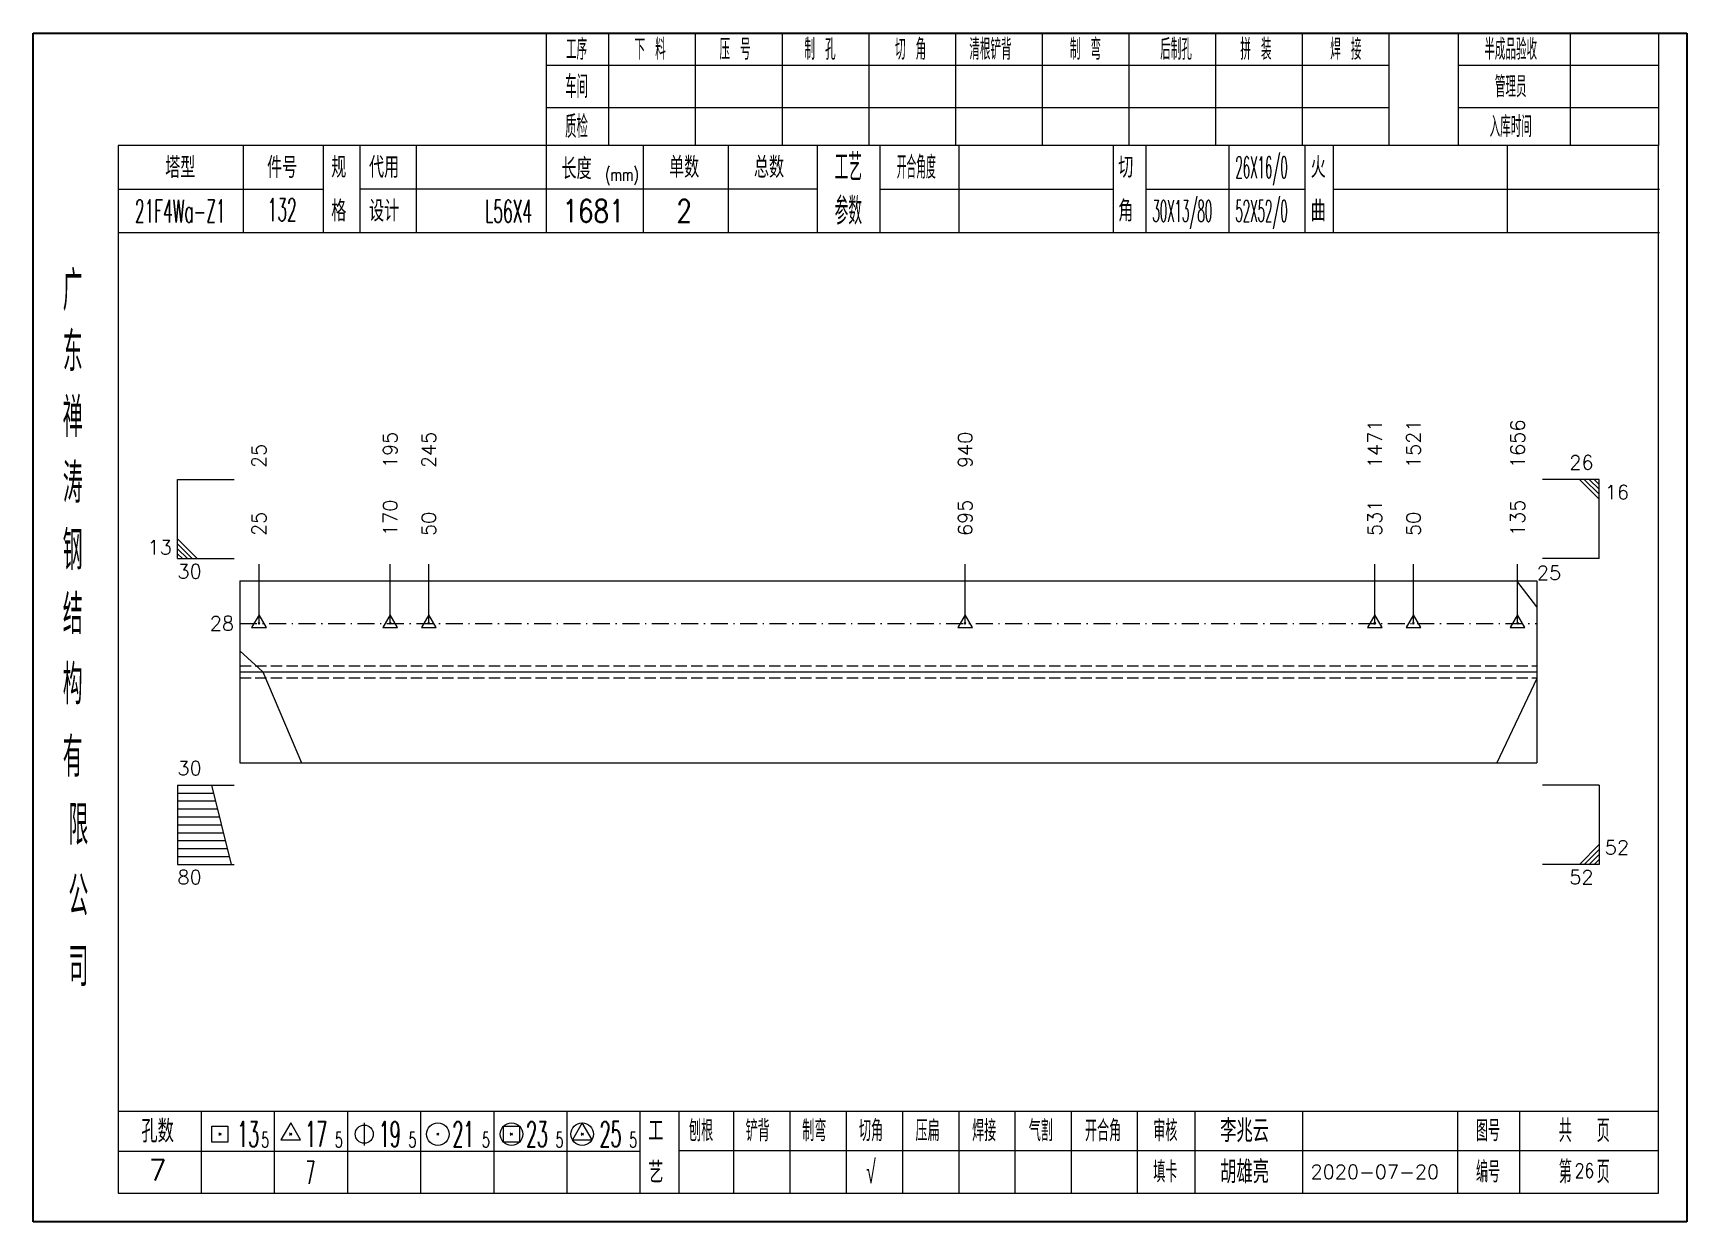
# Model space of a CAD drawing. Extents: x 1310 to 15542, y -76 to 8381.
# Drawn here: x 9319.7 to 9611.8, y 5793.7 to 6003.7 of the extents above; entities that cross this region are included whole.
import ezdxf
from ezdxf.enums import TextEntityAlignment as Align

# ---------------------------------------------------------------- set-up
doc = ezdxf.new("R2010")
doc.units = 0
doc.header["$MEASUREMENT"] = 0
doc.linetypes.add('一点画线', pattern=[5.2, 3, -1, 0.2, -1])
doc.linetypes.add('虚线', pattern=[2.75, 2, -0.75])
doc.layers.get('0').update_dxf_attribs({"linetype": 'CONTINUOUS', "lineweight": 25})
for name, color, linetype, lineweight in [('1', 7, 'CONTINUOUS', 25), ('4', 7, 'CONTINUOUS', 25), ('5', 7, 'CONTINUOUS', 25)]:
    doc.layers.add(name, color=color, linetype=linetype, lineweight=lineweight)
doc.styles.get("Standard").update_dxf_attribs({"font": 'simplex.shx', "width": 0.7, "height": 3, "bigfont": 'gbhzfs.shx'})

msp = doc.modelspace()

# ---------------------------------------------------------------- texts
at = {"color": 7, "linetype": 'Continuous', "lineweight": 13}
for s, p in [('1471', (9556.677, 5926.824)), ('1521', (9563.493, 5926.824)), ('1656', (9581.894, 5926.824)), ('25', (9359.579, 5926.824)), ('195', (9382.751, 5926.824)), ('245', (9389.567, 5926.824)), ('940', (9484.299, 5926.824))]:
    msp.add_text(s, height=2.5, rotation=90, dxfattribs=at).set_placement(p, align=Align.MIDDLE_LEFT)
for s, p in [('26', (9595.302, 5925.824)), ('13', (9344.172, 5910.824))]:
    msp.add_text(s, height=2.5, dxfattribs=at).set_placement(p, align=Align.BOTTOM_RIGHT)
for s, p in [('16', (9597.302, 5923.824)), ('30', (9345.172, 5909.824)), ('80', (9345.172, 5855.824))]:
    msp.add_text(s, height=2.5, dxfattribs=at).set_placement(p, align=Align.TOP_LEFT)
at = {"color": 8, "linetype": 'Continuous', "lineweight": 9}
for s, p in [('25', (9359.579, 5914.824)), ('170', (9382.751, 5914.824)), ('50', (9389.567, 5914.824)), ('695', (9484.299, 5914.824)), ('531', (9556.677, 5914.824)), ('50', (9563.493, 5914.824)), ('135', (9581.894, 5914.824))]:
    msp.add_text(s, height=2.5, rotation=90, dxfattribs=at).set_placement(p, align=Align.MIDDLE_LEFT)
at = {"color": 7, "linetype": 'Continuous', "lineweight": 13}
msp.add_text('25', height=2.5, dxfattribs=at).set_placement((9585.302, 5908.324), align=Align.MIDDLE_LEFT)
msp.add_text('28', height=2.5, dxfattribs=at).set_placement((9355.172, 5899.396), align=Align.MIDDLE_RIGHT)
for s, p in [('30', (9345.172, 5871.824)), ('52', (9597.302, 5857.824))]:
    msp.add_text(s, height=2.5, dxfattribs=at).set_placement(p, align=Align.BOTTOM_LEFT)
msp.add_text('52', height=2.5, dxfattribs=at).set_placement((9595.302, 5855.824), align=Align.TOP_RIGHT)
at = {"layer": '4', "color": 1, "linetype": 'Continuous', "lineweight": 25}
for s, height, width, p in [('工序', 3.7, 0.7, (9415.672, 6000.781)), ('下 料', 3.7, 0.7, (9428.672, 6000.781)), ('压 号', 3.7, 0.7, (9443.672, 6000.781)), ('制 孔', 3.7, 0.7, (9458.672, 6000.781)), ('切 角', 3.7, 0.7, (9474.672, 6000.781)), ('清根铲背 ', 3.7, 0.7, (9489.672, 6000.781)), (' 制 弯', 3.7, 0.7, (9504.672, 6000.781)), (' 后制孔', 3.7, 0.7, (9520.672, 6000.781)), ('拼 装', 3.7, 0.7, (9535.672, 6000.781)), (' 焊 接', 3.7, 0.7, (9550.672, 6000.781)), ('半成品验收', 3.7, 0.7, (9580.672, 6000.781)), ('车间', 4, 0.7, (9415.672, 5994.181)), ('管理员', 3.7, 0.7, (9580.672, 5994.181)), ('质检', 4, 0.7, (9415.672, 5987.121)), ('入库时间', 3.7, 0.7, (9580.672, 5987.121)), ('工艺', 4.8, 0.7, (9463.672, 5979.941)), ('(mm)', 2.24, 0.7, (9423.672, 5978.681)), ('开合角度', 4, 0.6, (9475.672, 5979.941)), ('26X16/0', 3.8, 0.4, (9536.672, 5979.941)), ('21F4Wa-Z1', 4, 0.5, (9345.672, 5972.201)), ('132', 4, 0.5, (9363.672, 5972.451)), ('L56X4', 4, 0.5, (9403.672, 5972.181)), ('1681', 4, 0.8, (9418.672, 5972.231)), ('2', 4, 0.8, (9434.672, 5972.231)), ('参数', 4.8, 0.7, (9463.672, 5972.231)), ('30X13/80', 3.8, 0.4, (9522.672, 5972.231)), ('52X52/0', 3.8, 0.4, (9536.672, 5972.231)), ('广', 6.96, 0.7, (9326.672, 5958.151)), ('东', 6.96, 0.7, (9326.672, 5947.361)), ('禅', 6.96, 0.7, (9326.672, 5935.771)), ('涛', 6.96, 0.7, (9326.672, 5924.171)), ('钢', 6.96, 0.7, (9326.672, 5912.281)), ('结', 6.96, 0.7, (9326.672, 5900.971)), ('构', 6.96, 0.7, (9326.672, 5888.591)), ('有', 6.96, 0.7, (9326.672, 5875.781)), ('限', 6.96, 0.7, (9327.672, 5863.781)), ('公', 6.96, 0.7, (9327.672, 5851.241)), ('司', 6.96, 0.7, (9327.672, 5838.761)), ('13', 4.47, 0.5, (9357.672, 5809.181)), ('17', 4.47, 0.5, (9369.672, 5809.181)), ('19', 4.47, 0.5, (9382.672, 5809.181)), ('21', 4.47, 0.5, (9395.672, 5809.181)), ('23', 4.47, 0.5, (9408.672, 5809.181)), ('25', 4.47, 0.5, (9421.672, 5809.181)), ('刨根', 3.7, 0.8, (9437.672, 5809.781)), ('铲背', 3.7, 0.8, (9447.672, 5809.781)), ('制弯', 3.7, 0.8, (9457.672, 5809.781)), ('切角', 3.7, 0.8, (9467.672, 5809.781)), ('压扁', 3.7, 0.8, (9477.672, 5809.781)), ('焊接', 3.7, 0.8, (9487.672, 5809.781)), ('气割', 3.7, 0.8, (9497.672, 5809.781)), ('开合角', 3.7, 0.8, (9508.672, 5809.781)), ('审核', 3.7, 0.8, (9519.672, 5809.781)), ('图号', 3.7, 0.8, (9576.672, 5809.781)), ('共  页', 4, 0.8, (9593.672, 5809.781)), ('5', 2.68, 0.6, (9360.672, 5808.181)), ('5', 2.68, 0.6, (9373.672, 5808.181)), ('5', 2.68, 0.6, (9386.672, 5808.181)), ('5', 2.68, 0.6, (9399.672, 5808.181)), ('5', 2.68, 0.6, (9412.672, 5808.181)), ('5', 2.68, 0.6, (9425.672, 5808.181)), ('√', 4, 0.6, (9467.672, 5802.511)), ('填卡', 3.7, 0.8, (9519.672, 5802.511)), ('编号', 3.7, 0.8, (9576.672, 5802.511)), ('第  页', 4, 0.8, (9593.672, 5802.511)), ('7', 4, 0.5, (9368.672, 5802.431))]:
    msp.add_text(s, height=height, dxfattribs=dict(at, width=width)).set_placement(p, align=Align.MIDDLE_CENTER)
for s, height, p in [('塔型', 3.7, (9345.672, 5979.911)), ('件号', 3.7, (9363.672, 5979.911)), ('规', 3.7, (9373.672, 5979.941)), ('代用', 3.7, (9381.672, 5979.941)), ('长度', 3.7, (9415.672, 5979.681)), ('单数', 3.7, (9434.672, 5979.941)), ('总数', 3.7, (9449.672, 5979.941)), ('切', 3.7, (9512.672, 5979.941)), ('火', 3.7, (9546.672, 5979.941)), ('格', 3.7, (9373.672, 5972.231)), ('设计', 3.7, (9381.672, 5972.231)), ('角', 3.7, (9512.672, 5972.231)), ('曲', 3.7, (9546.672, 5972.231)), ('孔数', 4, (9341.672, 5809.701)), ('工', 3.7, (9429.672, 5809.781)), ('李兆云', 4, (9533.672, 5809.781)), ('7', 3.7, (9341.672, 5802.871)), ('艺', 3.7, (9429.672, 5802.431)), ('胡雄亮', 4, (9533.672, 5802.511)), ('2020-07-20', 2.5, (9556.672, 5802.511))]:
    msp.add_text(s, height=height, dxfattribs=at).set_placement(p, align=Align.MIDDLE_CENTER)
at = {"layer": '4', "color": 6, "linetype": 'Continuous', "lineweight": 25, "width": 0.8}
msp.add_text('26', height=2.5, dxfattribs=at).set_placement((9593.697, 5802.739), align=Align.MIDDLE_CENTER)

# ---------------------------------------------------------------- blocks, each defined once
blk = doc.blocks.new('孔17.5')
at = {"layer": '5', "color": 7, "linetype": 'Continuous', "lineweight": 13}
for p, q in [((0, 1), (-0.866, -0.5)), ((-0.1, -0.1), (0.1, 0.1)), ((0.1, -0.1), (-0.1, 0.1)), ((0.866, -0.5), (0, 1)), ((-0.866, -0.5), (0.866, -0.5))]:
    blk.add_line(p, q, dxfattribs=at)
blk = doc.blocks.new('CTJGK')
at = {"color": 6, "linetype": 'Continuous'}
for p, q in [((0, 209.97), (292.13, 209.97)), ((0, 0), (0, 209.97)), ((292.13, 209.97), (292.13, 0)), ((292.13, 0), (0, 0))]:
    blk.add_line(p, q, dxfattribs=at)

# ---------------------------------------------------------------- linework, layer by layer
at = {"color": 7, "linetype": 'Continuous', "lineweight": 13}
for p, q in [((9345.172, 5924.824), (9355.172, 5924.824)), ((9345.172, 5910.824), (9345.172, 5924.824)), ((9596.302, 5924.824), (9586.302, 5924.824)), ((9592.802, 5924.824), (9596.302, 5921.324)), ((9593.677, 5924.824), (9596.302, 5922.199)), ((9594.552, 5924.824), (9596.302, 5923.074)), ((9595.427, 5924.824), (9596.302, 5923.949)), ((9596.302, 5910.824), (9596.302, 5924.824)), ((9348.672, 5910.824), (9345.172, 5914.324)), ((9347.797, 5910.824), (9345.172, 5913.449)), ((9346.922, 5910.824), (9345.172, 5912.574)), ((9346.047, 5910.824), (9345.172, 5911.699)), ((9345.172, 5910.824), (9355.172, 5910.824)), ((9359.579, 5899.396), (9359.579, 5909.824)), ((9382.751, 5899.396), (9382.751, 5909.824)), ((9389.567, 5899.396), (9389.567, 5909.824)), ((9484.299, 5899.396), (9484.299, 5909.824)), ((9556.677, 5899.396), (9556.677, 5909.824)), ((9563.493, 5899.396), (9563.493, 5909.824)), ((9581.894, 5899.396), (9581.894, 5909.824)), ((9596.302, 5910.824), (9586.302, 5910.824)), ((9585.302, 5902.304), (9581.758, 5906.896)), ((9356.172, 5894.555), (9360.261, 5890.824)), ((9360.261, 5890.824), (9367.076, 5874.753)), ((9585.302, 5889.676), (9578.214, 5874.753)), ((9345.172, 5870.824), (9355.172, 5870.824)), ((9345.172, 5870.824), (9345.172, 5856.824)), ((9345.172, 5869.424), (9351.522, 5869.424)), ((9351.172, 5870.824), (9354.672, 5856.824)), ((9596.302, 5870.824), (9586.302, 5870.824)), ((9596.302, 5870.824), (9596.302, 5856.824)), ((9345.172, 5868.024), (9351.872, 5868.024)), ((9345.172, 5866.624), (9352.222, 5866.624)), ((9345.172, 5865.224), (9352.572, 5865.224)), ((9345.172, 5863.824), (9352.922, 5863.824)), ((9345.172, 5862.424), (9353.272, 5862.424)), ((9345.172, 5861.024), (9353.622, 5861.024)), ((9592.802, 5856.824), (9596.302, 5860.324)), ((9345.172, 5859.624), (9353.972, 5859.624)), ((9345.172, 5858.224), (9354.322, 5858.224)), ((9593.677, 5856.824), (9596.302, 5859.449)), ((9594.552, 5856.824), (9596.302, 5858.574)), ((9595.427, 5856.824), (9596.302, 5857.699)), ((9345.172, 5856.824), (9355.172, 5856.824)), ((9596.302, 5856.824), (9586.302, 5856.824))]:
    msp.add_line(p, q, dxfattribs=at)
at = {"color": 7, "linetype": 'Continuous', "lineweight": 18}
for p, q in [((9356.172, 5906.896), (9356.172, 5874.753)), ((9356.172, 5906.896), (9585.302, 5906.896)), ((9585.302, 5906.896), (9585.302, 5874.753)), ((9356.172, 5890.824), (9585.302, 5890.824))]:
    msp.add_line(p, q, dxfattribs=at)
at = {"color": 3, "linetype": '一点画线', "lineweight": 13}
msp.add_line((9356.172, 5899.396), (9585.302, 5899.396), dxfattribs=at)
at = {"color": 1, "linetype": '虚线', "lineweight": 18}
for p, q in [((9356.172, 5891.896), (9585.302, 5891.896)), ((9356.172, 5889.753), (9585.302, 5889.753))]:
    msp.add_line(p, q, dxfattribs=at)
at = {"layer": '1', "color": 7, "linetype": 'Continuous', "lineweight": 18}
msp.add_line((9356.172, 5874.753), (9585.302, 5874.753), dxfattribs=at)
at = {"layer": '4', "color": 1, "linetype": 'Continuous', "lineweight": 18}
for p, q in [((9319.672, 6003.651), (9319.672, 5793.681)), ((9611.802, 6003.651), (9319.672, 6003.651)), ((9410.302, 6003.651), (9410.302, 5983.811)), ((9421.332, 6003.651), (9421.332, 5983.791)), ((9436.642, 6003.651), (9436.642, 5983.791)), ((9451.962, 6003.651), (9451.962, 5983.791)), ((9467.272, 6003.651), (9467.272, 5983.791)), ((9482.582, 6003.651), (9482.582, 5983.791)), ((9497.892, 6003.651), (9497.892, 5983.791)), ((9513.212, 6003.651), (9513.212, 5983.791)), ((9528.522, 6003.651), (9528.522, 5983.791)), ((9543.832, 6003.651), (9543.832, 5983.791)), ((9559.142, 6003.651), (9559.142, 5983.811)), ((9559.142, 6003.651), (9559.142, 5983.791)), ((9571.422, 6003.651), (9571.422, 5983.791)), ((9591.172, 6003.651), (9591.172, 5983.791)), ((9606.752, 6003.651), (9606.752, 5983.791)), ((9611.802, 5973.851), (9611.802, 6003.651)), ((9559.142, 5997.921), (9410.302, 5997.921)), ((9606.752, 5997.921), (9571.422, 5997.921)), ((9559.142, 5990.441), (9410.302, 5990.441)), ((9606.752, 5990.441), (9571.422, 5990.441)), ((9334.682, 5983.791), (9334.682, 5798.731)), ((9606.752, 5983.791), (9334.682, 5983.791)), ((9356.802, 5983.801), (9356.802, 5968.381)), ((9370.952, 5968.381), (9370.952, 5983.791)), ((9377.452, 5968.381), (9377.452, 5983.791)), ((9387.322, 5983.791), (9387.322, 5968.381)), ((9410.302, 5983.811), (9410.302, 5968.381)), ((9427.422, 5983.791), (9427.422, 5968.381)), ((9442.472, 5983.791), (9442.472, 5968.381)), ((9458.172, 5983.791), (9458.172, 5968.381)), ((9469.232, 5983.791), (9469.232, 5968.381)), ((9483.182, 5983.791), (9483.182, 5968.381)), ((9510.482, 5983.791), (9510.482, 5968.381)), ((9516.242, 5983.791), (9516.242, 5968.381)), ((9530.862, 5983.791), (9530.862, 5968.381)), ((9544.322, 5983.791), (9544.322, 5968.381)), ((9549.312, 5983.791), (9549.312, 5968.381)), ((9580.052, 5983.791), (9580.052, 5968.381)), ((9606.752, 5798.731), (9606.752, 5983.791)), ((9370.952, 5976.031), (9334.682, 5976.031)), ((9458.172, 5976.081), (9377.452, 5976.081)), ((9469.232, 5976.081), (9510.482, 5976.081)), ((9516.242, 5976.081), (9544.322, 5976.081)), ((9549.312, 5976.081), (9606.932, 5976.081)), ((9611.802, 5793.681), (9611.802, 5973.851)), ((9606.932, 5968.381), (9334.682, 5968.381)), ((9334.682, 5813.261), (9606.752, 5813.261)), ((9349.372, 5813.261), (9349.372, 5798.731)), ((9362.302, 5798.731), (9362.302, 5813.261)), ((9375.232, 5813.261), (9375.232, 5798.731)), ((9388.152, 5798.731), (9388.152, 5813.261)), ((9401.082, 5813.261), (9401.082, 5798.731)), ((9414.012, 5798.731), (9414.012, 5813.261)), ((9426.932, 5798.731), (9426.932, 5813.261)), ((9433.802, 5798.731), (9433.802, 5813.261)), ((9443.462, 5798.731), (9443.462, 5813.261)), ((9453.402, 5798.731), (9453.402, 5813.261)), ((9463.342, 5798.731), (9463.342, 5813.261)), ((9473.292, 5798.731), (9473.292, 5813.261)), ((9483.232, 5798.731), (9483.232, 5813.261)), ((9493.172, 5798.731), (9493.172, 5813.261)), ((9503.122, 5798.731), (9503.122, 5813.261)), ((9514.762, 5798.731), (9514.762, 5813.261)), ((9524.912, 5798.731), (9524.912, 5813.261)), ((9543.972, 5798.731), (9543.972, 5813.261)), ((9571.352, 5798.731), (9571.352, 5813.261)), ((9582.312, 5798.731), (9582.312, 5813.261)), ((9426.932, 5806.131), (9334.682, 5806.131)), ((9433.762, 5806.291), (9606.752, 5806.291)), ((9334.682, 5798.731), (9606.752, 5798.731)), ((9319.672, 5793.681), (9611.802, 5793.681))]:
    msp.add_line(p, q, dxfattribs=at)
at = {"layer": '4', "color": 7, "linetype": 'Continuous', "lineweight": 13}
for p, q in [((9351.258, 5807.767), (9351.258, 5810.595)), ((9351.258, 5810.595), (9354.086, 5810.595)), ((9354.086, 5810.595), (9354.086, 5807.767)), ((9365.172, 5811.181), (9363.44, 5808.181)), ((9366.904, 5808.181), (9365.172, 5811.181)), ((9378.172, 5811.181), (9378.172, 5807.181)), ((9402.758, 5807.767), (9402.758, 5810.595)), ((9402.758, 5810.595), (9405.586, 5810.595)), ((9405.586, 5810.595), (9405.586, 5807.767)), ((9416.672, 5811.181), (9414.94, 5808.181)), ((9418.404, 5808.181), (9416.672, 5811.181)), ((9354.086, 5807.767), (9351.258, 5807.767)), ((9352.472, 5808.981), (9352.872, 5809.381)), ((9352.872, 5808.981), (9352.472, 5809.381)), ((9363.44, 5808.181), (9366.904, 5808.181)), ((9364.972, 5808.981), (9365.372, 5809.381)), ((9365.372, 5808.981), (9364.972, 5809.381)), ((9390.972, 5808.981), (9391.372, 5809.381)), ((9391.372, 5808.981), (9390.972, 5809.381)), ((9405.586, 5807.767), (9402.758, 5807.767)), ((9403.972, 5808.981), (9404.372, 5809.381)), ((9404.372, 5808.981), (9403.972, 5809.381)), ((9414.94, 5808.181), (9418.404, 5808.181)), ((9416.472, 5808.981), (9416.872, 5809.381)), ((9416.872, 5808.981), (9416.472, 5809.381))]:
    msp.add_line(p, q, dxfattribs=at)
for centre, radius in [((9378.172, 5809.181), 1.6), ((9391.172, 5809.181), 2), ((9404.172, 5809.181), 2), ((9416.672, 5809.181), 2)]:
    msp.add_circle(centre, radius, dxfattribs=at)

# ---------------------------------------------------------------- block references
at = {"color": 0, "linetype": 'Continuous'}
msp.add_blockref('CTJGK', (9319.672, 5793.681), dxfattribs=at)
at = {"color": 8, "linetype": 'Continuous', "lineweight": 9, "xscale": 1.5, "yscale": 1.5, "zscale": 1.5}
for p in [(9359.579, 5899.396), (9382.751, 5899.396), (9389.567, 5899.396), (9484.299, 5899.396), (9556.677, 5899.396), (9563.493, 5899.396), (9581.894, 5899.396)]:
    msp.add_blockref('孔17.5', p, dxfattribs=at)

msp.set_redraw_order([(e.dxf.handle, doc.entitydb.next_handle()) for e in msp.query("TEXT MTEXT ATTDEF DIMENSION ARC_DIMENSION")])  # texts and dimensions are drawn at this point

doc.saveas('drawing.dxf')
